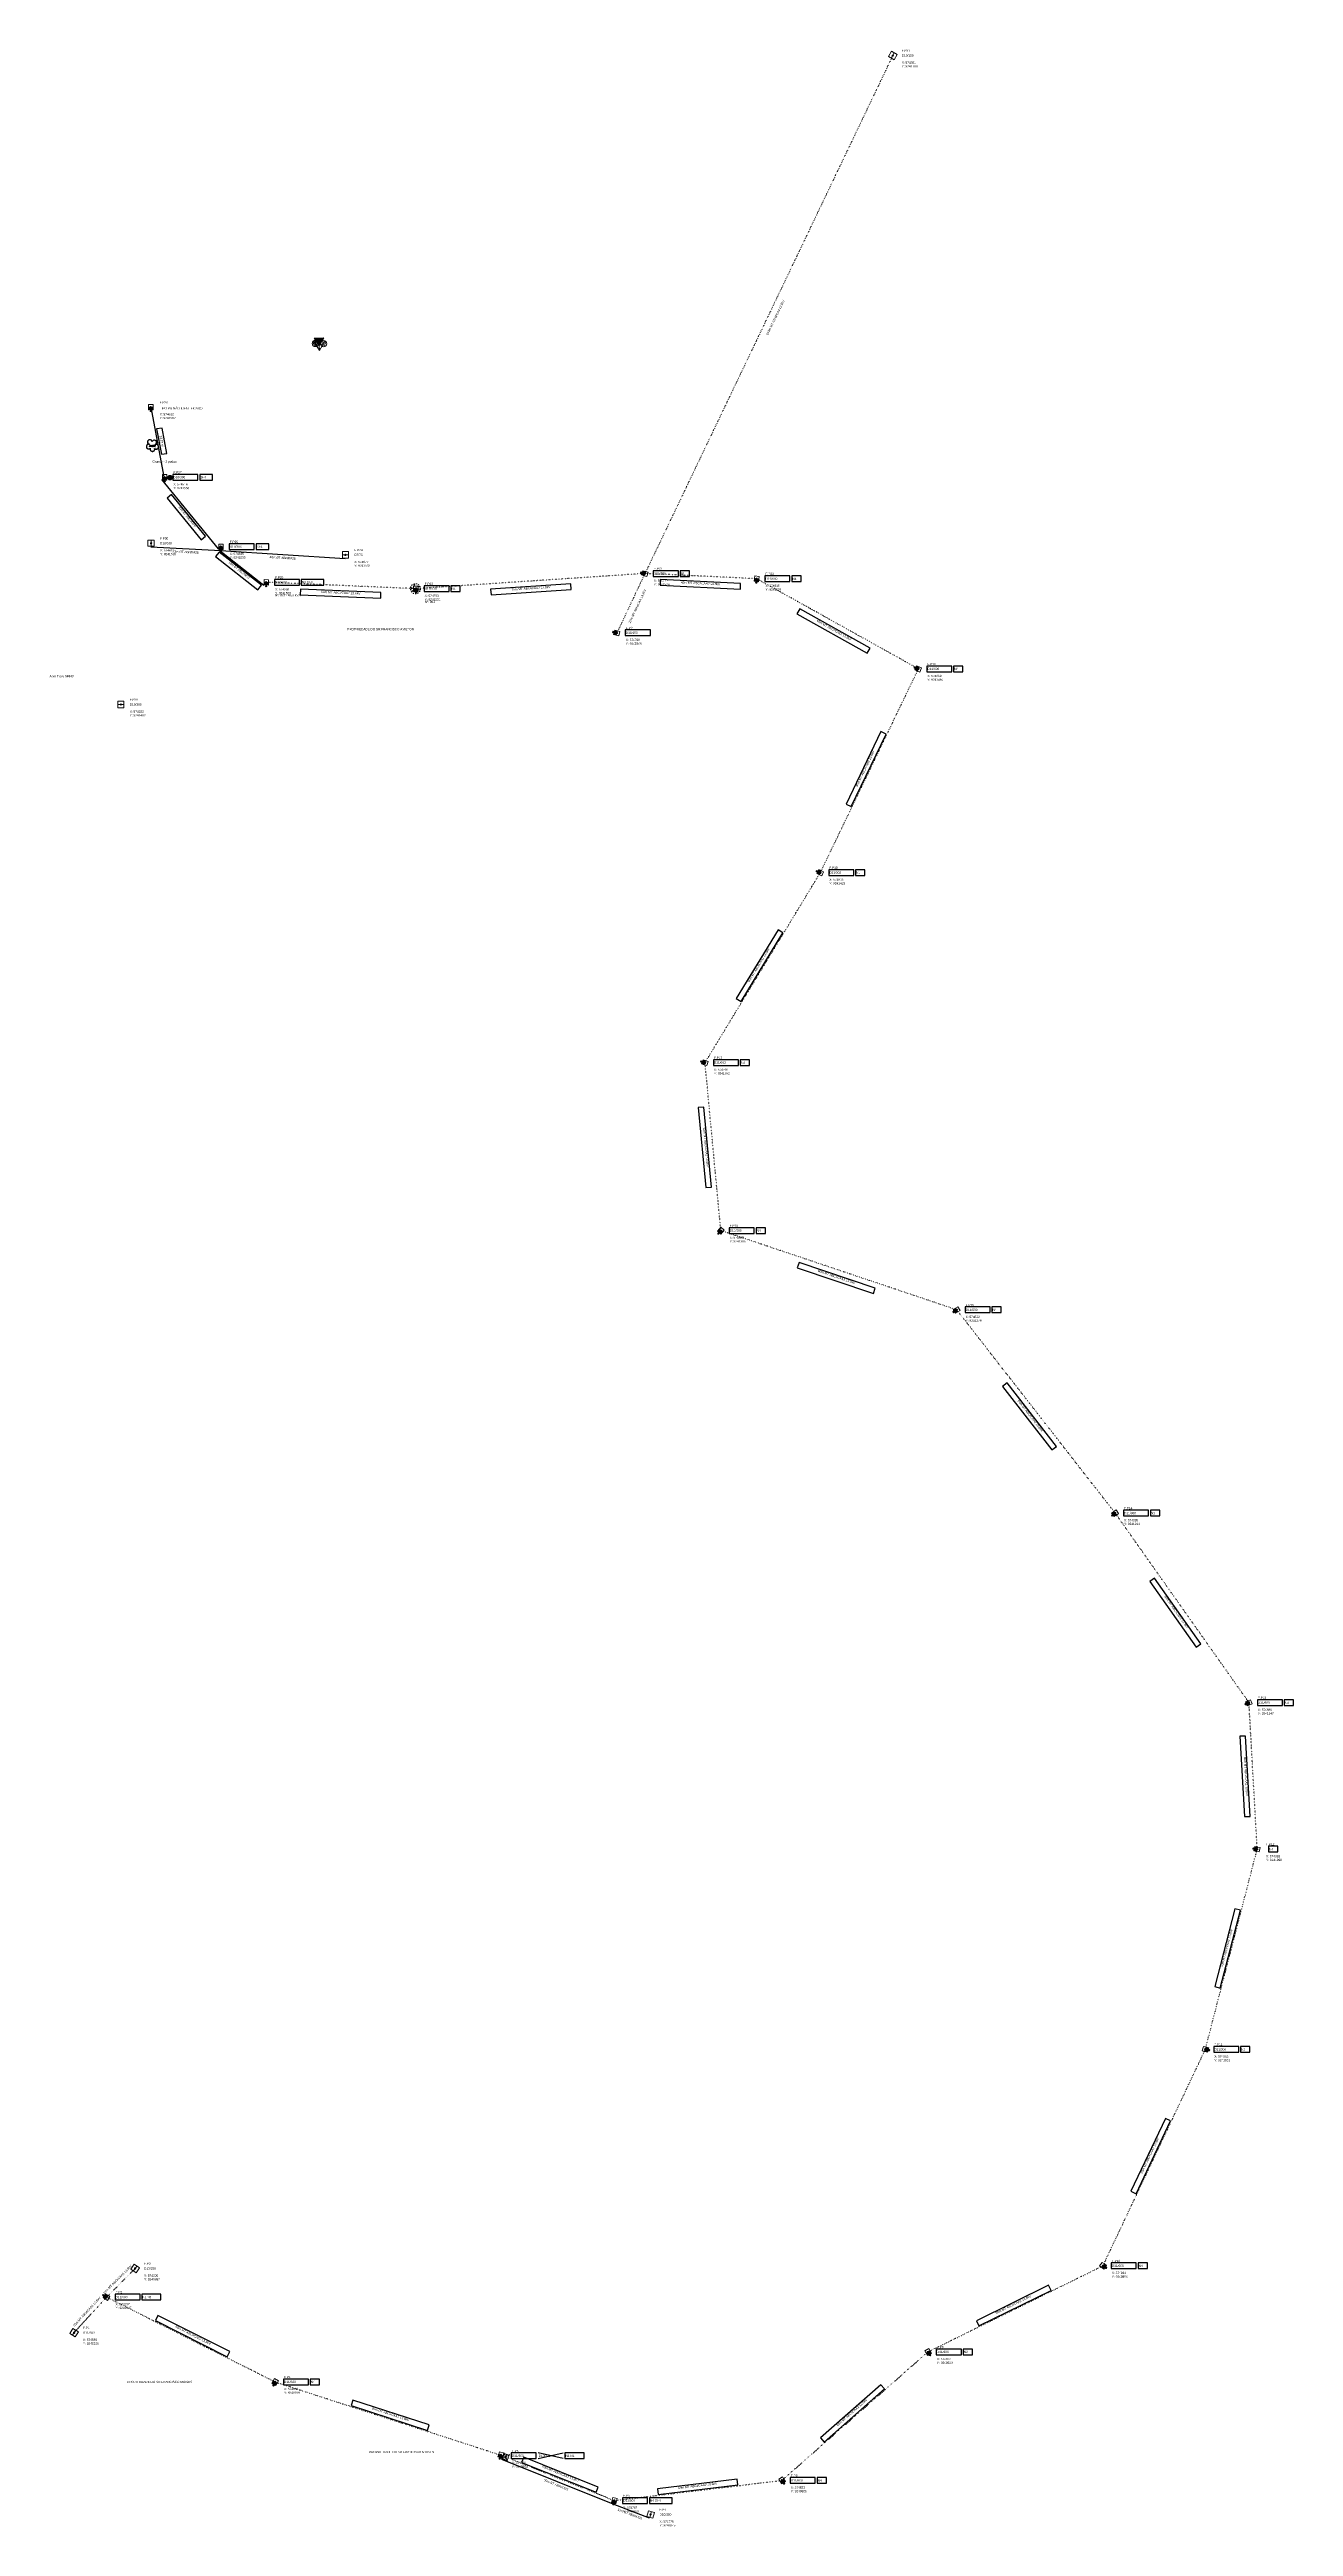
# Model space of a CAD drawing. Header units: metres. Extents: x 574368 to 575203, y 9240500 to 9242162.
import ezdxf

# ---------------------------------------------------------------- set-up
doc = ezdxf.new("R2010")
doc.units = ezdxf.units.M
doc.linetypes.add('DOT', pattern=[0.508, 0, -0.508])
for name, color, linetype in [('Arvores', 3, 'Continuous'), ('PARA-RAIOS', 7, 'Continuous'), ('PONTO DE ENTREGA', 8, 'CONTINUOUS'), ('PONTO FOTO', 4, 'CONTINUOUS'), ('REDE PRIMARIA - Instalar', 1, 'DOT'), ('REDE PRIMARIA - Manter', 1, 'DOT'), ('REDE SECUNDARIA - Instalar', 5, 'CONTINUOUS'), ('REDE SECUNDARIA - Manter', 5, 'CONTINUOUS'), ('SIMBOLOS', 5, 'CONTINUOUS'), ('TEXTOS A IMPLANTAR', 1, 'CONTINUOUS'), ('TEXTOS A REMOVER', 7, 'CONTINUOUS'), ('TEXTOS EXISTENTES', 7, 'CONTINUOUS'), ('TEXTOS MAPA', 8, 'CONTINUOUS'), ('TRAFO', 7, 'CONTINUOUS')]:
    doc.layers.add(name, color=color, linetype=linetype)
doc.styles.add('ARIAL', font='arial.ttf')
doc.styles.add('TEXTOS', font='SIMPLEX.shx', dxfattribs={"width": 0.7, "oblique": 15})

# ---------------------------------------------------------------- blocks, each defined once
blk = doc.blocks.new('arvores')
at = {"layer": 'Arvores', "color": 3, "linetype": 'Continuous'}
blk.add_lwpolyline([(-1.9, 1.3, 1.74874), (-1.5, -1.4, 1.274833), (1.5, -1.6, 1.749063), (1.8, 1.1, 1.621566), (-0.2, 3, 2.096395)], format="xyb", close=True, dxfattribs=at)
at = {"layer": 'Arvores', "color": 3, "linetype": 'Continuous', "style": 'TEXTOS', "oblique": 15, "width": 0.7}
blk.add_text('ARVORE', height=1, dxfattribs=at).set_placement((-2.3, -0.3))
blk = doc.blocks.new('Arvore', base_point=(756.7, 605))
at = {"layer": 'Arvores', "color": 3, "linetype": 'Continuous'}
blk.add_lwpolyline([(754.8, 605.7, 1.74874), (755.2, 603, 1.274833), (758.2, 602.8, 1.749063), (758.5, 605.5, 1.621566), (756.5, 607.5, 2.096395)], format="xyb", close=True, dxfattribs=at)
blk.add_blockref('arvores', (756.7, 604.5))
at = {"layer": 'Arvores', "color": 3, "linetype": 'Continuous', "style": 'TEXTOS', "oblique": 15, "width": 0.7}
blk.add_text('ARVORE', height=1, dxfattribs=at).set_placement((754.4, 604.1))
blk = doc.blocks.new('Clipboard5160')
h = blk.add_hatch(color=7)
edge = h.paths.add_edge_path()
edge.add_arc((2.000116, 2.165666), 0.461257, 0, 360)
at = {"color": 7, "lineweight": 0}
blk.add_lwpolyline([(4.012179, 4.331378), (3.99352, 0), (0, 0.018859), (0.020355, 4.347143)], close=True, dxfattribs=at)
blk.add_lwpolyline([(4.004396, 2.166537), (0.007783, 2.183699)], dxfattribs=at)
blk.add_circle((2.000116, 2.165666), 0.461257, dxfattribs=at)
blk = doc.blocks.new('PosteDtExistente')
at = {"color": 1}
blk.add_blockref('Clipboard5160', (-2.000116, -2.165666), dxfattribs=at)
blk = doc.blocks.new('Clipboard8027')
h = blk.add_hatch(color=7)
h.dxf.hatch_style = 2
h.paths.add_polyline_path([(3, 1.8), (3, 0), (0, 0), (0, 1.8)])
at = {"color": 7, "lineweight": 0}
for points in [[(3, 1.8), (3, 3.6), (0, 3.6), (0, 1.8)], [(3, 1.8), (3, 0), (0, 0), (0, 1.8)], [(3, 0), (3, 1.8), (0, 1.8), (0, 0)]]:
    blk.add_lwpolyline(points, close=True, dxfattribs=at)
blk = doc.blocks.new('Clipboard4108')
h = blk.add_hatch(color=7)
edge = h.paths.add_edge_path()
edge.add_arc((0.463903, 0.463903), 0.463903, 74.006236235, 434.006236235)
h = blk.add_hatch(color=7)
edge = h.paths.add_edge_path()
edge.add_arc((0.463903, 0.463903), 0.463903, 74.006236235, 434.006236235)
at = {"color": 7, "lineweight": 0}
blk.add_circle((0.463903, 0.463903), 0.463903, dxfattribs=at)
blk.add_circle((0.463903, 0.463903), 0.463903, dxfattribs=at)
blk = doc.blocks.new('Clipboard8442')
at = {"color": 1}
for name, p in [('Clipboard8027', (0, 0)), ('Clipboard4108', (1.001781, 1.431733))]:
    blk.add_blockref(name, p, dxfattribs=at)
blk = doc.blocks.new('PosteDtProjetado')
at = {"color": 1}
for name, p in [('Clipboard8442', (-1.425918, -1.873274)), ('Clipboard4108', (-0.312482, -3.031129))]:
    blk.add_blockref(name, p, dxfattribs=at)
blk = doc.blocks.new('Clipboard80270')
h = blk.add_hatch(color=7)
h.dxf.hatch_style = 2
h.paths.add_polyline_path([(3, 1.8), (3, 0), (0, 0), (0, 1.8)])
at = {"color": 7, "lineweight": 0}
for points in [[(3, 1.8), (3, 3.6), (0, 3.6), (0, 1.8)], [(3, 1.8), (3, 0), (0, 0), (0, 1.8)], [(3, 0), (3, 1.8), (0, 1.8), (0, 0)]]:
    blk.add_lwpolyline(points, close=True, dxfattribs=at)
blk = doc.blocks.new('Clipboard41080')
h = blk.add_hatch(color=7)
edge = h.paths.add_edge_path()
edge.add_arc((0.463903, 0.463903), 0.463903, 74.006236235, 434.006236235)
h = blk.add_hatch(color=7)
edge = h.paths.add_edge_path()
edge.add_arc((0.463903, 0.463903), 0.463903, 74.006236235, 434.006236235)
at = {"color": 7, "lineweight": 0}
blk.add_circle((0.463903, 0.463903), 0.463903, dxfattribs=at)
blk.add_circle((0.463903, 0.463903), 0.463903, dxfattribs=at)
blk = doc.blocks.new('Clipboard84420')
at = {"color": 1}
for name, p in [('Clipboard80270', (0, 0)), ('Clipboard41080', (1.001781, 1.431733))]:
    blk.add_blockref(name, p, dxfattribs=at)
blk = doc.blocks.new('PosteDtProjetado0')
at = {"color": 1}
for name, p in [('Clipboard84420', (-1.425918, -1.873274)), ('Clipboard41080', (-0.312482, -3.031129))]:
    blk.add_blockref(name, p, dxfattribs=at)
blk = doc.blocks.new('Clipboard21233')
at = {"color": 1, "lineweight": 0, "true_color": 0xff0000}
for points in [[(0, 2.515306), (6.304138, 3.802945)], [(1.538111, 4.155722), (4.885972, 2.197806)], [(2.226027, 6.205361), (4.22275, 0)]]:
    blk.add_lwpolyline(points, dxfattribs=at)
blk.add_lwpolyline([(0.656166, 2.645833), (2.409472, 5.647972), (5.760861, 3.693583), (4.007555, 0.691445)], close=True, dxfattribs=at)
blk = doc.blocks.new('PosteDtSubstituir')
blk.add_blockref('PosteDtProjetado0', (-1.578059, 0.064661))
at = {"color": 1, "rotation": 300.66943}
blk.add_blockref('Clipboard21233', (-2.313428, 1.064978), dxfattribs=at)
blk = doc.blocks.new('Clipboard6679')
h = blk.add_hatch(color=16)
edge = h.paths.add_edge_path()
edge.add_ellipse((2.588865, 3.237066), major_axis=(0, 0.807861), ratio=0.9563320019, start_angle=0, end_angle=360)
at = {"color": 16, "lineweight": 0, "true_color": 0x800000}
for points in [[(0.388682, 4.355806), (0.292282, 4.605844), (0.126476, 5.191455), (0.013587, 5.787649), (0, 5.929911)], [(0.000586, 7.551763), (0.017115, 7.724399), (0.147643, 8.387621), (0.352254, 9.047316), (0.386013, 9.126671)], [(2.217828, 1.707096), (2.052643, 1.847121), (1.579921, 2.344538), (1.163643, 2.88076), (1.139673, 2.918495)], [(1.142015, 10.561312), (1.361198, 10.874705), (1.816282, 11.403871), (2.211943, 11.780028)], [(2.46164, 10.91998), (2.080865, 10.528982), (1.696337, 10.02451), (1.488388, 9.629709)], [(1.800615, 8.172584), (1.862143, 8.112455), (2.310171, 7.847871), (2.899309, 7.625621), (3.277728, 7.530098)], [(4.296868, 4.878176), (3.124162, 3.751398)], [(3.5402, 12.70996), (3.999976, 12.938455), (4.589115, 13.164232), (5.052109, 13.29811)], [(5.063432, 0.197484), (4.419782, 0.393677), (3.777726, 0.661788), (3.551306, 0.784702)], [(5.008921, 12.934927), (4.070532, 12.275232), (3.692605, 11.98055)], [(4.879148, 7.258334), (5.499282, 7.195232), (6.500708, 7.139598)], [(6.522337, 13.29476), (4.939785, 12.920061)], [(5.712907, 11.057382), (5.338701, 12.640051)], [(6.642282, 7.131732), (5.469575, 6.004954)], [(6.461319, 7.892045), (6.087113, 9.474714)], [(7.630949, 7.035842), (6.642282, 7.131732)], [(6.660063, 13.506427), (7.055032, 13.506427), (7.718254, 13.446455), (8.273129, 13.337828)], [(8.286226, 0.174955), (7.686504, 0.062066), (7.058559, 0.002094), (6.673316, 0)], [(7.209731, 4.726708), (6.835525, 6.309377)], [(8.286226, 0.174955), (8.021643, 0.164371), (7.750004, 0.263149), (7.541865, 0.460705), (7.432504, 0.704121), (7.418393, 0.972232), (7.503885, 1.207336)], [(7.958143, 1.561371), (7.583937, 3.14404)], [(7.958143, 1.561371), (8.850671, 2.157566), (9.29428, 2.487694)], [(8.783919, 1.10226), (8.815393, 1.032205), (8.829504, 0.764094), (8.730726, 0.495982), (8.529643, 0.284316), (8.286226, 0.174955)], [(8.538252, 0.245884), (8.286226, 0.174955)], [(10.752799, 6.211322), (10.618087, 6.299177), (10.081865, 6.53201), (9.415115, 6.733094), (9.234538, 6.770814)], [(9.798246, 12.786208), (10.304115, 12.511594), (10.879143, 12.112955), (11.146898, 11.885983)], [(11.347807, 1.817653), (11.147254, 1.628399), (10.611032, 1.212121), (10.046587, 0.859344)], [(10.529901, 3.541928), (10.738032, 3.748594), (11.111976, 4.21426), (11.351865, 4.644649), (11.418634, 4.878341)], [(12.24806, 10.695745), (12.300837, 10.62776), (12.653615, 10.066844), (12.946421, 9.488288), (13.028433, 9.274286)], [(13.12498, 4.503045), (13.112226, 4.461205), (12.840587, 3.819149), (12.501921, 3.205316), (12.39689, 3.053811)], [(13.45176, 7.708313), (13.510865, 7.092927), (13.510865, 6.447344), (13.476315, 6.08649)]]:
    blk.add_lwpolyline(points, dxfattribs=at)
at = {"color": 7, "lineweight": 0}
for points in [[(2.775837, 2.439788), (2.486559, 2.429205), (2.186698, 2.545621), (1.953865, 2.778455), (1.833921, 3.057149), (1.816282, 3.364066), (1.839774, 3.435353)], [(3.094226, 3.823728), (3.220337, 3.695677), (3.343809, 3.416982), (3.361448, 3.110066), (3.255615, 2.799621), (3.040421, 2.559732), (2.872762, 2.483727)], [(8.286226, 0.174955), (7.936976, 1.656621)]]:
    blk.add_lwpolyline(points, dxfattribs=at)
at = {"color": 140, "lineweight": 0, "true_color": 0x00c9ff}
blk.add_lwpolyline([(7.647698, 2.866649), (8.046337, 1.205066)], dxfattribs=at)
blk = doc.blocks.new('CFINST')
at = {"color": 1, "xscale": 0.5, "yscale": 0.5, "zscale": 0.5}
blk.add_blockref('Clipboard6679', (-3.309371, -3.669375), dxfattribs=at)
blk = doc.blocks.new('ChaveFusivelProjetado')
blk.add_blockref('CFINST', (0.059017, 0.099576))
blk = doc.blocks.new('PRMT_INST')
at = {"layer": 'PARA-RAIOS', "color": 100, "lineweight": 0, "true_color": 0x00ff40}
for points in [[(-1.49413, 4.443317), (1.420559, 4.525223)], [(-1.492047, 5.95678), (1.422643, 6.038684)], [(-0.990781, 5.21588), (0.919295, 5.266122)], [(-0.988698, 6.729342), (0.921378, 6.779585)], [(0, 0), (0.015917, 6.761003)]]:
    blk.add_lwpolyline(points, dxfattribs=at)
blk.add_circle((0.086824, 5.45893), 2.100262, dxfattribs=at)
blk = doc.blocks.new('TR INST.')
at = {"layer": 'TRAFO'}
h = blk.add_hatch(color=7, dxfattribs=at)
h.dxf.hatch_style = 2
h.paths.add_polyline_path([(47.1, 281.1), (44.1, 286.3), (50.4, 286.1)])
at = {"layer": 'TRAFO', "color": 7, "lineweight": 0}
blk.add_lwpolyline([(47.1, 281.1), (44.1, 286.3), (50.4, 286.1)], close=True, dxfattribs=at)
blk.add_lwpolyline([(47.1, 277.8), (47.1, 281.1)], dxfattribs=at)
blk = doc.blocks.new('TransformadorSemChaveProjetado')
for p, rotation in [((23.544968, 138.905795), 28.342892), ((23.540945, 138.880321), 325.833445)]:
    blk.add_blockref('PRMT_INST', p, dxfattribs=dict(rotation=rotation))
at = {"layer": 'TRAFO'}
blk.add_blockref('TR INST.', (-23.544968, -138.905795), dxfattribs=at)
blk = doc.blocks.new('PontoEntrega', base_point=(8.6, 3.6))
h = blk.add_hatch(color=1)
h.dxf.hatch_style = 1
h.paths.add_polyline_path([(14.1, 3, 1), (11.2, 3, 1)])
at = {"color": 1}
blk.add_circle((12.7, 3), 1.48, dxfattribs=at)

msp = doc.modelspace()

# ---------------------------------------------------------------- linework, layer by layer
at = {"color": 1, "linetype": 'CONTINUOUS'}
for p, q in [((574696.2, 9240545.1), (574713, 9240548.9)), ((574713, 9240545.1), (574696.2, 9240548.9))]:
    msp.add_line(p, q, dxfattribs=at)
at = {"layer": 'PONTO DE ENTREGA'}
msp.add_line((574436.3, 9241921.7), (574445.1, 9241875), dxfattribs=at)
msp.add_lwpolyline([(574440.2, 9241907.1), (574443.4, 9241890.1), (574447.1, 9241890.7), (574443.9, 9241907.7), (574440.2, 9241907.1)], close=True, dxfattribs=at)
at = {"layer": 'REDE PRIMARIA - Instalar'}
for points in [[(574767.9, 9241810.1), (574614.1, 9241799.9)], [(574842.8, 9241806.6), (574767.9, 9241810.1)], [(574951.4, 9241746.1), (574842.8, 9241806.6)], [(574614.1, 9241799.9), (574513.7, 9241804.2)], [(574885.6, 9241609.4), (574951.4, 9241746.1)], [(574808.2, 9241481.9), (574885.6, 9241609.4)], [(574818.8, 9241369.2), (574808.2, 9241481.9)], [(574977.1, 9241316), (574818.8, 9241369.2)], [(575083.4, 9241179.6), (574977.1, 9241316)], [(575173.2, 9241052.4), (575083.4, 9241179.6)], [(575178.7, 9240954.1), (575173.2, 9241052.4)], [(575143.9, 9240819.7), (575178.7, 9240954.1)], [(575075.2, 9240674.5), (575143.9, 9240819.7)], [(574957.8, 9240616.7), (575075.2, 9240674.5)], [(574406.7, 9240653.5), (574519.7, 9240596.6)], [(574859.8, 9240530.5), (574957.8, 9240616.7)], [(574519.7, 9240596.6), (574672.6, 9240547)], [(574672.6, 9240547), (574747.3, 9240517)], [(574747.3, 9240517), (574859.8, 9240530.5)]]:
    msp.add_lwpolyline(points, dxfattribs=at)
at = {"layer": 'REDE PRIMARIA - Manter'}
for points in [[(574934.2, 9242157.7), (574767.9, 9241810.1)], [(574767.9, 9241810.1), (574749.1, 9241770.3)], [(574406.7, 9240653.5), (574425.8, 9240672.7)], [(574384.8, 9240629.6), (574406.7, 9240653.5)]]:
    msp.add_lwpolyline(points, dxfattribs=at)
at = {"layer": 'REDE SECUNDARIA - Instalar'}
for points in [[(574443.5, 9241873.1), (574481.4, 9241826.6)], [(574481.8, 9241826.2), (574512.2, 9241802.2)]]:
    msp.add_lwpolyline(points, dxfattribs=at)
at = {"layer": 'REDE SECUNDARIA - Manter'}
for points in [[(574436.3, 9241827.9), (574483.2, 9241825.6)], [(574483.1, 9241825.6), (574566.7, 9241820.1)], [(574671.7, 9240544.7), (574746.4, 9240514.7)], [(574746.4, 9240514.7), (574770.8, 9240505.3)]]:
    msp.add_lwpolyline(points, dxfattribs=at)
at = {"layer": 'TEXTOS A IMPLANTAR'}
for points in [[(574451.1, 9241872.8), (574467.9, 9241872.8), (574467.9, 9241876.6), (574451.1, 9241876.6), (574451.1, 9241872.8)], [(574469.1, 9241872.8), (574477.7, 9241872.8), (574477.7, 9241876.6), (574469.1, 9241876.6), (574469.1, 9241872.8)], [(574447.3, 9241860.7), (574470, 9241832.7), (574473, 9241835.1), (574450.2, 9241863.1), (574447.3, 9241860.7)], [(574479.8, 9241821.5), (574508.1, 9241799.2), (574510.5, 9241802.2), (574482.1, 9241824.5), (574479.8, 9241821.5)], [(574488.9, 9241826.2), (574505.7, 9241826.2), (574505.7, 9241830), (574488.9, 9241830), (574488.9, 9241826.2)], [(574506.9, 9241826.2), (574515.5, 9241826.2), (574515.5, 9241830), (574506.9, 9241830), (574506.9, 9241826.2)], [(574519.3, 9241802.3), (574536.1, 9241802.3), (574536.1, 9241806.1), (574519.3, 9241806.1), (574519.3, 9241802.3)], [(574537.3, 9241802.3), (574552.5, 9241802.3), (574552.5, 9241806.1), (574537.3, 9241806.1), (574537.3, 9241802.3)], [(574773.5, 9241808.2), (574790.3, 9241808.2), (574790.3, 9241812), (574773.5, 9241812), (574773.5, 9241808.2)], [(574778, 9241802.2), (574832, 9241799.7), (574832.1, 9241803.5), (574778.2, 9241806), (574778, 9241802.2)], [(574791.5, 9241808.2), (574797.7, 9241808.2), (574797.7, 9241812), (574791.5, 9241812), (574791.5, 9241808.2)], [(574848.4, 9241804.7), (574865.2, 9241804.7), (574865.2, 9241808.5), (574848.4, 9241808.5), (574848.4, 9241804.7)], [(574866.4, 9241804.7), (574872.6, 9241804.7), (574872.6, 9241808.5), (574866.4, 9241808.5), (574866.4, 9241804.7)], [(574536.6, 9241795.8), (574590.6, 9241793.5), (574590.7, 9241797.3), (574536.8, 9241799.6), (574536.6, 9241795.8)], [(574619.7, 9241798), (574636.5, 9241798), (574636.5, 9241801.8), (574619.7, 9241801.8), (574619.7, 9241798)], [(574637.7, 9241798), (574643.9, 9241798), (574643.9, 9241801.8), (574637.7, 9241801.8), (574637.7, 9241798)], [(574664.6, 9241795.8), (574718.4, 9241799.4), (574718.2, 9241803.2), (574664.3, 9241799.6), (574664.6, 9241795.8)], [(574869.9, 9241783), (574917.1, 9241756.7), (574918.9, 9241760.1), (574871.8, 9241786.3), (574869.9, 9241783)], [(574754.7, 9241768.4), (574771.5, 9241768.4), (574771.5, 9241772.2), (574754.7, 9241772.2), (574754.7, 9241768.4)], [(574957, 9241744.2), (574973.8, 9241744.2), (574973.8, 9241748), (574957, 9241748), (574957, 9241744.2)], [(574975, 9241744.2), (574981.2, 9241744.2), (574981.2, 9241748), (574975, 9241748), (574975, 9241744.2)], [(574906.3, 9241653.7), (574929.7, 9241702.3), (574926.2, 9241704), (574902.8, 9241655.4), (574906.3, 9241653.7)], [(574891.2, 9241607.5), (574908, 9241607.5), (574908, 9241611.3), (574891.2, 9241611.3), (574891.2, 9241607.5)], [(574909.2, 9241607.5), (574915.4, 9241607.5), (574915.4, 9241611.3), (574909.2, 9241611.3), (574909.2, 9241607.5)], [(574832.4, 9241522.9), (574860.4, 9241569), (574857.2, 9241571), (574829.2, 9241524.9), (574832.4, 9241522.9)], [(574813.8, 9241480), (574830.6, 9241480), (574830.6, 9241483.8), (574813.8, 9241483.8), (574813.8, 9241480)], [(574831.8, 9241480), (574838.1, 9241480), (574838.1, 9241483.8), (574831.8, 9241483.8), (574831.8, 9241480)], [(574803.6, 9241451.7), (574808.7, 9241398), (574812.5, 9241398.3), (574807.4, 9241452.1), (574803.6, 9241451.7)], [(574824.4, 9241367.3), (574841.2, 9241367.3), (574841.2, 9241371.1), (574824.4, 9241371.1), (574824.4, 9241367.3)], [(574842.4, 9241367.3), (574848.7, 9241367.3), (574848.7, 9241371.1), (574842.4, 9241371.1), (574842.4, 9241367.3)], [(574870, 9241344.2), (574921.2, 9241327), (574922.4, 9241330.6), (574871.3, 9241347.8), (574870, 9241344.2)], [(574982.7, 9241314.1), (574999.5, 9241314.1), (574999.5, 9241317.9), (574982.7, 9241317.9), (574982.7, 9241314.1)], [(575000.7, 9241314.1), (575006.9, 9241314.1), (575006.9, 9241317.9), (575000.7, 9241317.9), (575000.7, 9241314.1)], [(575007.9, 9241264.5), (575041, 9241222), (575044, 9241224.3), (575010.9, 9241266.9), (575007.9, 9241264.5)], [(575089, 9241177.7), (575105.8, 9241177.7), (575105.8, 9241181.5), (575089, 9241181.5), (575089, 9241177.7)], [(575107, 9241177.7), (575113.3, 9241177.7), (575113.3, 9241181.5), (575107, 9241181.5), (575107, 9241177.7)], [(575106.7, 9241133.8), (575137.8, 9241089.7), (575140.9, 9241091.9), (575109.8, 9241136), (575106.7, 9241133.8)], [(575178.8, 9241050.5), (575195.6, 9241050.5), (575195.6, 9241054.3), (575178.8, 9241054.3), (575178.8, 9241050.5)], [(575196.8, 9241050.5), (575203, 9241050.5), (575203, 9241054.3), (575196.8, 9241054.3), (575196.8, 9241050.5)], [(575167.1, 9241029.8), (575170.1, 9240975.9), (575173.9, 9240976.1), (575170.9, 9241030), (575167.1, 9241029.8)], [(575186.3, 9240952.2), (575192.5, 9240952.2), (575192.5, 9240956), (575186.3, 9240956), (575186.3, 9240952.2)], [(575153.9, 9240860.9), (575167.5, 9240913.2), (575163.8, 9240914.1), (575150.3, 9240861.9), (575153.9, 9240860.9)], [(575149.5, 9240817.8), (575166.3, 9240817.8), (575166.3, 9240821.6), (575149.5, 9240821.6), (575149.5, 9240817.8)], [(575167.5, 9240817.8), (575173.7, 9240817.8), (575173.7, 9240821.6), (575167.5, 9240821.6), (575167.5, 9240817.8)], [(575097.4, 9240722.9), (575120.5, 9240771.7), (575117.1, 9240773.4), (575094, 9240724.6), (575097.4, 9240722.9)], [(575080.8, 9240672.6), (575097.6, 9240672.6), (575097.6, 9240676.4), (575080.8, 9240676.4), (575080.8, 9240672.6)], [(575098.8, 9240672.6), (575105, 9240672.6), (575105, 9240676.4), (575098.8, 9240676.4), (575098.8, 9240672.6)], [(574992, 9240634.2), (575040.4, 9240658), (575038.7, 9240661.5), (574990.3, 9240637.6), (574992, 9240634.2)], [(574412.3, 9240651.6), (574429.1, 9240651.6), (574429.1, 9240655.4), (574412.3, 9240655.4), (574412.3, 9240651.6)], [(574430.3, 9240651.6), (574443.1, 9240651.6), (574443.1, 9240655.4), (574430.3, 9240655.4), (574430.3, 9240651.6)], [(574439.4, 9240637.7), (574487.6, 9240613.5), (574489.3, 9240616.9), (574441.1, 9240641.1), (574439.4, 9240637.7)], [(574963.4, 9240614.8), (574980.2, 9240614.8), (574980.2, 9240618.6), (574963.4, 9240618.6), (574963.4, 9240614.8)], [(574981.4, 9240614.8), (574987.6, 9240614.8), (574987.6, 9240618.6), (574981.4, 9240618.6), (574981.4, 9240614.8)], [(574525.3, 9240594.7), (574542.1, 9240594.7), (574542.1, 9240598.5), (574525.3, 9240598.5), (574525.3, 9240594.7)], [(574543.3, 9240594.7), (574549.6, 9240594.7), (574549.6, 9240598.5), (574543.3, 9240598.5), (574543.3, 9240594.7)], [(574888.1, 9240556.2), (574928.7, 9240591.9), (574926.1, 9240594.7), (574885.6, 9240559.1), (574888.1, 9240556.2)], [(574570.7, 9240580.7), (574622, 9240564), (574623.2, 9240567.7), (574571.9, 9240584.3), (574570.7, 9240580.7)], [(574678.2, 9240545.1), (574695, 9240545.1), (574695, 9240548.9), (574678.2, 9240548.9), (574678.2, 9240545.1)], [(574685.1, 9240542.6), (574735.2, 9240522.5), (574736.6, 9240526), (574686.6, 9240546.1), (574685.1, 9240542.6)], [(574714.2, 9240545.1), (574727, 9240545.1), (574727, 9240548.9), (574714.2, 9240548.9), (574714.2, 9240545.1)], [(574776.7, 9240521.1), (574830.3, 9240527.6), (574829.8, 9240531.3), (574776.3, 9240524.9), (574776.7, 9240521.1)], [(574865.4, 9240528.6), (574882.2, 9240528.6), (574882.2, 9240532.4), (574865.4, 9240532.4), (574865.4, 9240528.6)], [(574883.4, 9240528.6), (574889.6, 9240528.6), (574889.6, 9240532.4), (574883.4, 9240532.4), (574883.4, 9240528.6)], [(574752.9, 9240515.1), (574769.7, 9240515.1), (574769.7, 9240518.9), (574752.9, 9240518.9), (574752.9, 9240515.1)], [(574770.9, 9240515.1), (574786.1, 9240515.1), (574786.1, 9240518.9), (574770.9, 9240518.9), (574770.9, 9240515.1)]]:
    msp.add_lwpolyline(points, close=True, dxfattribs=at)

# ---------------------------------------------------------------- block references
for name, p, rotation in [('PosteDtExistente', (574934.2, 9242157.7), 60.510497198882376), ('PosteDtExistente', (574436.5, 9241830.4), 270.23076582420606), ('PosteDtProjetado', (574513.7, 9241804.2), 357.03034020942584), ('PosteDtProjetado', (574767.9, 9241810.1), 253.87887653451494), ('PosteDtProjetado', (574842.8, 9241806.6), 352.372715214727), ('PosteDtProjetado', (574749.1, 9241770.3), 254.692), ('PosteDtProjetado', (574951.4, 9241746.1), 247.80908616953013), ('PosteDtProjetado', (574885.6, 9241609.4), 246.4096550157234), ('PosteDtProjetado', (574808.2, 9241481.9), 251.82342148879516), ('PosteDtProjetado', (574818.8, 9241369.2), 317.87090491671563), ('PosteDtProjetado', (574977.1, 9241316), 301.21715350452047), ('PosteDtProjetado', (575083.4, 9241179.6), 305.7615586414695), ('PosteDtProjetado', (575173.2, 9241052.4), 292.31744744518403), ('PosteDtProjetado', (575178.7, 9240954.1), 258.7041426900044), ('PosteDtProjetado', (575143.9, 9240819.7), 73.31042728545378), ('PosteDtExistente', (574425.8, 9240672.7), 236.3966564199094), ('PosteDtProjetado', (575075.2, 9240674.5), 52.91298181834327), ('PosteDtProjetado', (574406.7, 9240653.5), 238.35399999999998), ('PosteDtExistente', (574384.8, 9240629.6), 238.56056738654226), ('PosteDtProjetado', (574957.8, 9240616.7), 28.742999999999995), ('PosteDtProjetado', (574519.7, 9240596.6), 331.4505431284622), ('PosteDtSubstituir', (574672.6, 9240547), 340.448), ('PosteDtProjetado', (574859.8, 9240530.5), 31.38378435948806), ('PosteDtProjetado', (574747.3, 9240517), 344.77840002173565), ('PosteDtExistente', (574771.7, 9240507.6), 73.8047041965645)]:
    msp.add_blockref(name, p, dxfattribs=dict(rotation=rotation))
for name, p in [('PosteDtProjetado', (574436.3, 9241921.7)), ('PosteDtProjetado', (574445.5, 9241874.7)), ('PosteDtProjetado', (574483.3, 9241828.1)), ('PosteDtExistente', (574566.9, 9241822.6)), ('PosteDtProjetado', (574614.1, 9241799.9)), ('PosteDtExistente', (574416.2, 9241722.2))]:
    msp.add_blockref(name, p)
at = {"layer": 'PONTO DE ENTREGA'}
msp.add_blockref('PontoEntrega', (574445.1, 9241875), dxfattribs=at)
at = {"layer": 'SIMBOLOS'}
msp.add_blockref('Arvore', (574437.4, 9241896), dxfattribs=at)
at = {"layer": 'TRAFO'}
for name, p, rotation in [('TransformadorSemChaveProjetado', (574533, 9241819.8), 2.9189999999999827), ('ChaveFusivelProjetado', (574614.1, 9241799.9), 244.715)]:
    msp.add_blockref(name, p, dxfattribs=dict(at, rotation=rotation))

# ---------------------------------------------------------------- texts
at = {"char_height": 1.5, "attachment_point": 1}
for s, insert in [('X: 574861\\PY: 9241700', (574940.2, 9242153.7)), ('TIPO PG NÃO IDENTIFICADO', (574442.3, 9241921.7)), ('X: 574612\\PY: 9241582', (574442.3, 9241917.7)), ('X: 574616\\PY: 9241558', (574451.5, 9241870.7)), ('X: 574612\\PY: 9241536', (574442.5, 9241826.4)), ('X: 574635\\PY: 9241535', (574489.3, 9241824.1)), ('X: 574677\\PY: 9241532', (574572.9, 9241818.6)), ('X: 574777\\PY: 9241526', (574773.9, 9241806.1)), ('X: 574650\\PY: 9241523', (574519.7, 9241800.2)), ('X: 574700\\PY: 9241521', (574620.1, 9241795.9)), ('X: 574815\\PY: 9241524', (574848.8, 9241802.6)), ('X: 574768\\PY: 9241506', (574755.1, 9241766.3)), ('X: 574869\\PY: 9241494', (574957.4, 9241742.1)), ('X: 574602\\PY: 9241482', (574422.2, 9241718.2)), ('X: 574836\\PY: 9241425', (574891.6, 9241605.4)), ('X: 574798\\PY: 9241362', (574814.2, 9241477.9)), ('X: 574803\\PY: 9241305', (574824.8, 9241365.2)), ('X: 574882\\PY: 9241279', (574983.1, 9241312)), ('X: 574935\\PY: 9241211', (575089.4, 9241175.6)), ('X: 574980\\PY: 9241147', (575179.2, 9241048.4)), ('X: 574983\\PY: 9241098', (575184.7, 9240950.1)), ('X: 574965\\PY: 9241031', (575149.9, 9240815.7)), ('X: 574606\\PY: 9240957', (574431.8, 9240668.7)), ('X: 574931\\PY: 9240958', (575081.2, 9240670.5)), ('X: 574597\\PY: 9240947', (574412.7, 9240649.5)), ('X: 574586\\PY: 9240936', (574390.8, 9240625.6)), ('X: 574872\\PY: 9240929', (574963.8, 9240612.7)), ('X: 574653\\PY: 9240919', (574525.7, 9240592.6)), ('X: 574730\\PY: 9240894', (574678.6, 9240543)), ('X: 574823\\PY: 9240886', (574865.8, 9240526.5)), ('X: 574767\\PY: 9240879', (574753.3, 9240513)), ('X: 574779\\PY: 9240875', (574777.7, 9240503.6))]:
    msp.add_mtext(s, dxfattribs=dict(at, insert=insert))
at = {"layer": 'PONTO DE ENTREGA', "insert": (574443.6, 9241898.9), "char_height": 1.5, "attachment_point": 5, "rotation": 280.5869, "style": 'Arial'}
msp.add_mtext('23.92 m', dxfattribs=at)
at = {"layer": 'PONTO DE ENTREGA', "insert": (574445.1, 9241875), "char_height": 1.5, "attachment_point": 1}
msp.add_mtext('PE1', dxfattribs=at)
at = {"layer": 'PONTO FOTO', "color": 5, "char_height": 1.5, "attachment_point": 1}
for s, insert in [('F.P31', (574940.2, 9242161.7)), ('F.P28', (574442.3, 9241925.7)), ('F.P27', (574451.5, 9241878.7)), ('F.P30', (574442.5, 9241834.4)), ('F.P26', (574489.3, 9241832.1)), ('F.P24', (574572.9, 9241826.6)), ('F.P25', (574519.7, 9241808.2)), ('F.P22', (574773.9, 9241814.1)), ('F.P20', (574848.8, 9241810.6)), ('F.P23', (574620.1, 9241803.9)), ('F.P21', (574755.1, 9241774.3)), ('F.P19', (574957.4, 9241750.1)), ('F.P29', (574422.2, 9241726.2)), ('F.P18', (574891.6, 9241613.4)), ('F.P17', (574814.2, 9241485.9)), ('F.P16', (574824.8, 9241373.2)), ('F.P15', (574983.1, 9241320)), ('F.P14', (575089.4, 9241183.6)), ('F.P13', (575179.2, 9241056.4)), ('F.P12', (575184.7, 9240958.1)), ('F.P11', (575149.9, 9240823.7)), ('F.P3', (574431.8, 9240676.7)), ('F.P10', (575081.2, 9240678.5)), ('F.P2', (574412.7, 9240657.5)), ('F.P1', (574390.8, 9240633.6)), ('F.P9', (574963.8, 9240620.7)), ('F.P4', (574525.7, 9240600.6)), ('F.P5', (574678.6, 9240551)), ('F.P8', (574865.8, 9240534.5)), ('F.P6', (574753.3, 9240521)), ('F.P7', (574777.7, 9240511.6))]:
    msp.add_mtext(s, dxfattribs=dict(at, insert=insert))
at = {"layer": 'SIMBOLOS', "insert": (574437.4, 9241886), "char_height": 1.5, "attachment_point": 1}
msp.add_mtext('Grande - 2 podas', dxfattribs=at)
at = {"layer": 'TEXTOS A IMPLANTAR', "char_height": 1.5, "attachment_point": 4, "style": 'Arial'}
for s, insert in [('D10/300', (574451.5, 9241874.7)), ('SI-4', (574469.5, 9241874.7)), ('D10/300', (574489.3, 9241828.1)), ('SI-4', (574507.3, 9241828.1)), ('D11/300', (574773.9, 9241810.1)), ('N1', (574791.9, 9241810.1)), ('D11/600', (574848.8, 9241806.6)), ('N4', (574866.8, 9241806.6)), ('D12/600', (574519.7, 9241804.2)), ('N3 SI-3', (574537.7, 9241804.2)), ('D11/600', (574620.1, 9241799.9)), ('N4', (574638.1, 9241799.9)), ('D10/150', (574755.1, 9241770.3)), ('D11/600', (574957.4, 9241746.1)), ('N4', (574975.4, 9241746.1)), ('D11/300', (574891.6, 9241609.4)), ('N1', (574909.6, 9241609.4)), ('D11/600', (574814.2, 9241481.9)), ('N4', (574832.2, 9241481.9)), ('D11/600', (574824.8, 9241369.2)), ('N4', (574842.8, 9241369.2)), ('D11/600', (574983.1, 9241316)), ('N4', (575001.1, 9241316)), ('D11/300', (575089.4, 9241179.6)), ('N1', (575107.4, 9241179.6)), ('D11/600', (575179.2, 9241052.4)), ('N4', (575197.2, 9241052.4)), ('N4', (575186.7, 9240954.1)), ('D11/300', (575149.9, 9240819.7)), ('N2', (575167.9, 9240819.7)), ('D11/600', (575081.2, 9240674.5)), ('N4', (575099.2, 9240674.5)), ('D11/600', (574412.7, 9240653.5)), ('N1 N3', (574430.7, 9240653.5)), ('D11/300', (574963.8, 9240616.7)), ('N2', (574981.8, 9240616.7)), ('D11/600', (574525.7, 9240596.6)), ('N4', (574543.7, 9240596.6)), ('D11/300', (574678.6, 9240547)), ('N1 N1', (574714.6, 9240547)), ('D11/600', (574865.8, 9240530.5)), ('N4', (574883.8, 9240530.5)), ('D11/600', (574753.3, 9240517)), ('N4 SI-4', (574771.3, 9240517))]:
    msp.add_mtext(s, dxfattribs=dict(at, insert=insert))
at = {"layer": 'TEXTOS A IMPLANTAR', "char_height": 1.5, "attachment_point": 2, "style": 'Arial'}
for s, insert, rotation in [('30m BT ABC#M70', (574461.3, 9241848.9), 309.0916), ('19m BT ABC#M70', (574496, 9241813), 321.767), ('50m MT ABC#CAA2 13.8kV', (574563.8, 9241798), 357.5507), ('75m MT ABC#CAA2 13.8kV', (574691.3, 9241801), 3.8205), ('45m MT ABC#CAA2 13.8kV', (574805.2, 9241804.3), 357.2621), ('65m MT ABC#CAA2 13.8kV', (574895.2, 9241772.8), 330.8976), ('80m MT ABC#CAA2 13.8kV', (574914.9, 9241679.5), 64.3098), ('80m MT ABC#CAA2 13.8kV', (574843.5, 9241547.7), 58.7479), ('60m MT ABC#CAA2 13.8kV', (574809.6, 9241425.2), 275.3752), ('80m MT ABC#CAA2 13.8kV', (574896.7, 9241338.8), 341.4239), ('80m MT ABC#CAA2 13.8kV', (575027.1, 9241245.3), 307.9432), ('80m MT ABC#CAA2 13.8kV', (575125.1, 9241113.7), 305.2025), ('60m MT ABC#CAA2 13.8kV', (575172, 9241003), 273.2042), ('70m MT ABC#CAA2 13.8kV', (575157.4, 9240887.9), 75.4651), ('80m MT ABC#CAA2 13.8kV', (575105.9, 9240748.8), 64.681), ('65m MT ABC#CAA2 13.8kV', (575014.7, 9240649.2), 26.2193), ('60m MT ABC#CAA2 13.8kV', (574465, 9240628.6), 333.2917), ('80m MT ABC#CAA2 13.8kV', (574597.4, 9240575.6), 342.0158), ('65m MT ABC#CAA2 13.8kV', (574906.2, 9240576.6), 41.3368), ('50m MT ABC#CAA2 13.8kV', (574711.5, 9240535.7), 338.1251), ('60m MT ABC#CAA2 13.8kV', (574803.1, 9240527.7), 6.8457)]:
    msp.add_mtext(s, dxfattribs=dict(at, insert=insert, rotation=rotation))
at = {"layer": 'TEXTOS A REMOVER', "insert": (574696.6, 9240547), "char_height": 1.5, "attachment_point": 4, "style": 'Arial'}
msp.add_mtext('D10/300', dxfattribs=at)
at = {"layer": 'TEXTOS EXISTENTES', "char_height": 1.5, "attachment_point": 4, "style": 'Arial'}
for s, insert in [('D10/150', (574940.2, 9242157.7)), ('D10/300', (574442.5, 9241830.4)), ('D7/75', (574572.9, 9241822.6)), ('D10/300', (574422.2, 9241722.2)), ('D10/300', (574431.8, 9240672.7)), ('D11/300', (574390.8, 9240629.6)), ('D10/300', (574777.7, 9240507.6))]:
    msp.add_mtext(s, dxfattribs=dict(at, insert=insert))
at = {"layer": 'TEXTOS EXISTENTES', "char_height": 1.5, "attachment_point": 2, "style": 'Arial'}
for s, insert, rotation in [('193m MT ABN#CA4 13.8kV', (574854.7, 9241982.2), 64.4231), ('23m BT ABN#M25', (574459.7, 9241825.3), 357.1828), ('46m BT ABN#M25', (574524.8, 9241821.4), 356.2166), ('22m MT ABN#CA4 13.8kV', (574762.1, 9241788.5), 64.7689), ('19m MT ABC#CAA4 13.8kV', (574413.4, 9240665.9), 45.201), ('25m MT ABC#CAA4 13.8kV', (574392.8, 9240644.2), 47.4818), ('50m BT ABN#M25', (574708.5, 9240528.3), 338.1251), ('13m BT ABN#M25', (574758.1, 9240508.6), 338.9645)]:
    msp.add_mtext(s, dxfattribs=dict(at, insert=insert, rotation=rotation))
at = {"layer": 'TEXTOS MAPA', "char_height": 1.5, "attachment_point": 1}
for s, insert in [('PROPRIEDADE DO SR:FRANCISCO AMILTON', (574568.1, 9241773.5)), ('Abrir Trafo 84843', (574368.4, 9241742)), ('PROPRIEDADE DO SR:FRANCISCO MOISES', (574420.5, 9240597.3)), ('PROPRIEDADE DO SR:FRANCISCO MOISES', (574582.8, 9240550.3))]:
    msp.add_mtext(s, dxfattribs=dict(at, insert=insert))
at = {"layer": 'TRAFO', "char_height": 1.5, "attachment_point": 1}
for s, insert in [('Nº: 001 - 45.0 kVA', (574519.7, 9241796.2)), ('Nº: 001', (574620.1, 9241791.9))]:
    msp.add_mtext(s, dxfattribs=dict(at, insert=insert))

doc.saveas('drawing.dxf')
